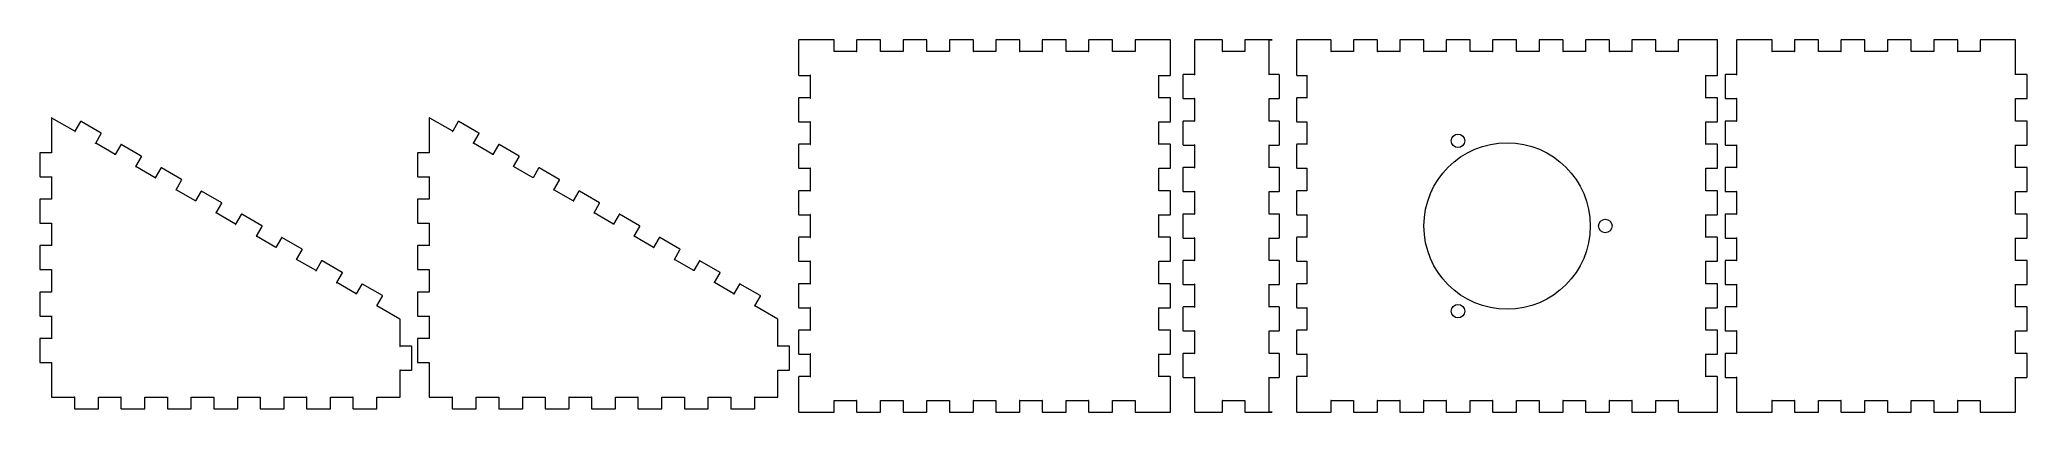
# Model space of a CAD drawing. Extents: x 10 to 524, y 21 to 117.
import ezdxf

# ---------------------------------------------------------------- set-up
doc = ezdxf.new("R2010")
doc.units = 0
doc.layers.get('0').update_dxf_attribs({"lineweight": 5, "true_color": 0xffffff})

msp = doc.modelspace()

# ---------------------------------------------------------------- linework, layer by layer
for points in [[(209.649, 20.8497), (215.651, 20.8497), (215.667, 20.8497), (215.721, 20.88), (215.75, 20.9338), (215.75, 20.9503), (215.75, 23.8497), (215.75, 23.8607), (215.735, 23.8924), (215.713, 23.8883), (215.707, 23.8649), (215.739, 23.8497), (215.75, 23.8497), (221.55, 23.8497), (221.56, 23.8497), (221.591, 23.8649), (221.587, 23.8883), (221.564, 23.8924), (221.55, 23.8607), (221.55, 23.8497), (221.55, 20.9503), (221.55, 20.9338), (221.579, 20.88), (221.633, 20.8497), (221.651, 20.8497), (227.651, 20.8497), (227.667, 20.8497), (227.721, 20.88), (227.75, 20.9338), (227.75, 20.9503), (227.75, 23.8497), (227.75, 23.8607), (227.735, 23.8924), (227.712, 23.8883), (227.707, 23.8649), (227.739, 23.8497), (227.75, 23.8497), (233.55, 23.8497), (233.56, 23.8497), (233.591, 23.8649), (233.587, 23.8883), (233.564, 23.8924), (233.55, 23.8607), (233.55, 23.8497), (233.55, 20.9503), (233.55, 20.9338), (233.579, 20.88), (233.633, 20.8497), (233.65, 20.8497), (239.65, 20.8497), (239.667, 20.8497), (239.721, 20.88), (239.75, 20.9338), (239.75, 20.9503), (239.75, 23.8497), (239.75, 23.8607), (239.735, 23.8924), (239.713, 23.8883), (239.707, 23.8649), (239.739, 23.8497), (239.75, 23.8497), (245.55, 23.8497), (245.559, 23.8497), (245.591, 23.8649), (245.587, 23.8883), (245.564, 23.8924), (245.55, 23.8607), (245.55, 23.8497), (245.55, 20.9503), (245.55, 20.9338), (245.579, 20.88), (245.632, 20.8497), (245.65, 20.8497), (251.651, 20.8497), (251.667, 20.8497), (251.721, 20.88), (251.75, 20.9338), (251.75, 20.9503), (251.75, 23.8497), (251.75, 23.8607), (251.734, 23.8924), (251.713, 23.8883), (251.707, 23.8649), (251.739, 23.8497), (251.75, 23.8497), (257.55, 23.8497), (257.56, 23.8497), (257.591, 23.8649), (257.587, 23.8883), (257.564, 23.8924), (257.55, 23.8607), (257.55, 23.8497), (257.55, 20.9503), (257.55, 20.9338), (257.579, 20.88), (257.633, 20.8497), (257.651, 20.8497), (263.65, 20.8497), (263.667, 20.8497), (263.721, 20.88), (263.75, 20.9338), (263.75, 20.9503), (263.75, 23.8497), (263.75, 23.8607), (263.735, 23.8924), (263.712, 23.8883), (263.707, 23.8649), (263.738, 23.8497), (263.75, 23.8497), (269.55, 23.8497), (269.559, 23.8497), (269.591, 23.8649), (269.587, 23.8883), (269.563, 23.8924), (269.55, 23.8607), (269.55, 23.8497), (269.55, 20.9503), (269.55, 20.9338), (269.579, 20.88), (269.633, 20.8497), (269.65, 20.8497), (275.65, 20.8497), (275.667, 20.8497), (275.721, 20.88), (275.749, 20.9338), (275.749, 20.9503), (275.749, 23.8497), (275.749, 23.8607), (275.734, 23.8924), (275.712, 23.8883), (275.707, 23.8649), (275.739, 23.8497), (275.749, 23.8497), (281.55, 23.8497), (281.559, 23.8497), (281.591, 23.8649), (281.587, 23.8883), (281.564, 23.8924), (281.55, 23.8607), (281.55, 23.8497), (281.55, 20.9503), (281.55, 20.9338), (281.579, 20.88), (281.632, 20.8497), (281.65, 20.8497), (287.65, 20.8497), (287.667, 20.8497), (287.721, 20.88), (287.75, 20.9338), (287.75, 20.9503), (287.75, 23.8497), (287.75, 23.8607), (287.734, 23.8924), (287.712, 23.8883), (287.707, 23.8649), (287.739, 23.8497), (287.75, 23.8497), (293.55, 23.8497), (293.559, 23.8497), (293.591, 23.8649), (293.587, 23.8883), (293.563, 23.8924), (293.55, 23.8607), (293.55, 23.8497), (293.55, 20.9503), (293.55, 20.9338), (293.578, 20.88), (293.632, 20.8497), (293.65, 20.8497), (299.65, 20.8497), (302.65, 20.8497), (302.667, 20.8497), (302.72, 20.88), (302.75, 20.9338), (302.75, 20.9503), (302.75, 23.9503), (302.75, 29.9503), (302.75, 29.9682), (302.72, 30.0206), (302.667, 30.0495), (302.65, 30.0495), (299.75, 30.0495), (299.738, 30.0495), (299.707, 30.0357), (299.712, 30.0123), (299.734, 30.0082), (299.75, 30.0398), (299.75, 30.0495), (299.75, 35.8496), (299.75, 35.8606), (299.734, 35.8923), (299.712, 35.8881), (299.707, 35.8648), (299.738, 35.8496), (299.75, 35.8496), (302.65, 35.8496), (302.667, 35.8496), (302.72, 35.88), (302.75, 35.9336), (302.75, 35.9502), (302.75, 41.9502), (302.75, 41.9682), (302.72, 42.0204), (302.667, 42.0493), (302.65, 42.0493), (299.75, 42.0493), (299.738, 42.0493), (299.707, 42.0356), (299.712, 42.0123), (299.734, 42.0081), (299.75, 42.0398), (299.75, 42.0493), (299.75, 47.8497), (299.75, 47.8607), (299.734, 47.8924), (299.712, 47.8882), (299.707, 47.8649), (299.738, 47.8497), (299.75, 47.8497), (302.65, 47.8497), (302.667, 47.8497), (302.72, 47.8801), (302.75, 47.9337), (302.75, 47.9503), (302.75, 53.9503), (302.75, 53.9679), (302.72, 54.0219), (302.667, 54.0508), (302.65, 54.0508), (299.75, 54.0508), (299.738, 54.0508), (299.707, 54.0371), (299.712, 54.0135), (299.734, 54.0096), (299.75, 54.0413), (299.75, 54.0508), (299.75, 59.8495), (299.75, 59.8607), (299.734, 59.8921), (299.712, 59.8883), (299.707, 59.8646), (299.738, 59.8495), (299.75, 59.8495), (302.65, 59.8495), (302.667, 59.8495), (302.72, 59.8798), (302.75, 59.9338), (302.75, 59.9504), (302.75, 65.95), (302.75, 65.968), (302.72, 66.0206), (302.667, 66.0495), (302.65, 66.0495), (299.75, 66.0495), (299.738, 66.0495), (299.707, 66.0358), (299.712, 66.0121), (299.734, 66.0079), (299.75, 66.0396), (299.75, 66.0495), (299.75, 71.8495), (299.75, 71.8605), (299.734, 71.8922), (299.712, 71.888), (299.707, 71.8647), (299.738, 71.8495), (299.75, 71.8495), (302.65, 71.8495), (302.667, 71.8495), (302.72, 71.8799), (302.75, 71.9335), (302.75, 71.9501), (302.75, 77.9501), (302.75, 77.9681), (302.72, 78.0203), (302.667, 78.0493), (302.65, 78.0493), (299.75, 78.0493), (299.738, 78.0493), (299.707, 78.0355), (299.712, 78.0122), (299.734, 78.008), (299.75, 78.0397), (299.75, 78.0493), (299.75, 83.8496), (299.75, 83.8606), (299.734, 83.8923), (299.712, 83.8881), (299.707, 83.8648), (299.738, 83.8496), (299.75, 83.8496), (302.65, 83.8496), (302.667, 83.8496), (302.72, 83.88), (302.75, 83.9336), (302.75, 83.9502), (302.75, 89.9502), (302.75, 89.9679), (302.72, 90.0218), (302.667, 90.0508), (302.65, 90.0508), (299.75, 90.0508), (299.738, 90.0508), (299.707, 90.037), (299.712, 90.0134), (299.734, 90.0095), (299.75, 90.0409), (299.75, 90.0508), (299.75, 95.8494), (299.75, 95.8603), (299.734, 95.8921), (299.712, 95.8882), (299.707, 95.8645), (299.738, 95.8494), (299.75, 95.8494), (302.65, 95.8494), (302.667, 95.8494), (302.72, 95.8797), (302.75, 95.9337), (302.75, 95.9499), (302.75, 101.95), (302.75, 101.968), (302.72, 102.022), (302.667, 102.051), (302.65, 102.051), (299.75, 102.051), (299.738, 102.051), (299.707, 102.037), (299.712, 102.013), (299.734, 102.009), (299.75, 102.041), (299.75, 102.051), (299.75, 107.851), (299.75, 107.862), (299.734, 107.894), (299.712, 107.888), (299.707, 107.866), (299.738, 107.851), (299.75, 107.851), (302.65, 107.851), (302.667, 107.851), (302.72, 107.88), (302.75, 107.933), (302.75, 107.95), (302.75, 113.95), (302.75, 116.95), (302.75, 116.968), (302.72, 117.022), (302.667, 117.051), (302.65, 117.051), (299.65, 117.051), (293.65, 117.051), (293.632, 117.051), (293.578, 117.022), (293.55, 116.968), (293.55, 116.95), (293.55, 114.049), (293.55, 114.04), (293.563, 114.008), (293.587, 114.012), (293.591, 114.035), (293.559, 114.049), (293.55, 114.049), (287.75, 114.049), (287.739, 114.049), (287.707, 114.035), (287.712, 114.012), (287.734, 114.008), (287.75, 114.04), (287.75, 114.049), (287.75, 116.95), (287.75, 116.968), (287.721, 117.022), (287.667, 117.051), (287.65, 117.051), (281.65, 117.051), (281.632, 117.051), (281.579, 117.022), (281.55, 116.968), (281.55, 116.95), (281.55, 114.049), (281.55, 114.04), (281.564, 114.008), (281.587, 114.012), (281.591, 114.035), (281.559, 114.049), (281.55, 114.049), (275.749, 114.049), (275.739, 114.049), (275.707, 114.035), (275.712, 114.012), (275.734, 114.008), (275.749, 114.04), (275.749, 114.049), (275.749, 116.95), (275.749, 116.968), (275.721, 117.022), (275.667, 117.051), (275.65, 117.051), (269.65, 117.051), (269.633, 117.051), (269.579, 117.022), (269.55, 116.968), (269.55, 116.95), (269.55, 114.049), (269.55, 114.04), (269.563, 114.008), (269.587, 114.012), (269.591, 114.035), (269.559, 114.049), (269.55, 114.049), (263.75, 114.049), (263.738, 114.049), (263.707, 114.035), (263.712, 114.012), (263.735, 114.008), (263.75, 114.04), (263.75, 114.049), (263.75, 116.95), (263.75, 116.968), (263.721, 117.022), (263.667, 117.051), (263.65, 117.051), (257.651, 117.051), (257.633, 117.051), (257.579, 117.022), (257.55, 116.968), (257.55, 116.95), (257.55, 114.049), (257.55, 114.04), (257.564, 114.008), (257.587, 114.012), (257.591, 114.035), (257.56, 114.049), (257.55, 114.049), (251.75, 114.049), (251.739, 114.049), (251.707, 114.035), (251.713, 114.012), (251.734, 114.008), (251.75, 114.04), (251.75, 114.049), (251.75, 116.95), (251.75, 116.968), (251.721, 117.022), (251.667, 117.051), (251.651, 117.051), (245.65, 117.051), (245.632, 117.051), (245.579, 117.022), (245.55, 116.968), (245.55, 116.95), (245.55, 114.049), (245.55, 114.04), (245.564, 114.008), (245.587, 114.012), (245.591, 114.035), (245.559, 114.049), (245.55, 114.049), (239.75, 114.049), (239.739, 114.049), (239.707, 114.035), (239.713, 114.012), (239.735, 114.008), (239.75, 114.04), (239.75, 114.049), (239.75, 116.95), (239.75, 116.968), (239.721, 117.022), (239.667, 117.051), (239.65, 117.051), (233.65, 117.051), (233.633, 117.051), (233.579, 117.022), (233.55, 116.968), (233.55, 116.95), (233.55, 114.049), (233.55, 114.04), (233.564, 114.008), (233.587, 114.012), (233.591, 114.035), (233.56, 114.049), (233.55, 114.049), (227.75, 114.049), (227.739, 114.049), (227.707, 114.035), (227.712, 114.012), (227.735, 114.008), (227.75, 114.04), (227.75, 114.049), (227.75, 116.95), (227.75, 116.968), (227.721, 117.022), (227.667, 117.051), (227.651, 117.051), (221.651, 117.051), (221.633, 117.051), (221.579, 117.022), (221.55, 116.968), (221.55, 116.95), (221.55, 114.049), (221.55, 114.04), (221.564, 114.008), (221.587, 114.012), (221.591, 114.035), (221.56, 114.049), (221.55, 114.049), (215.75, 114.049), (215.739, 114.049), (215.707, 114.035), (215.713, 114.012), (215.735, 114.008), (215.75, 114.04), (215.75, 114.049), (215.75, 116.95), (215.75, 116.968), (215.721, 117.022), (215.667, 117.051), (215.651, 117.051), (209.649, 117.051), (206.651, 117.051), (206.633, 117.051), (206.579, 117.022), (206.55, 116.968), (206.55, 116.95), (206.55, 113.95), (206.55, 107.95), (206.55, 107.933), (206.579, 107.88), (206.633, 107.851), (206.651, 107.851), (209.55, 107.851), (209.56, 107.851), (209.591, 107.866), (209.587, 107.888), (209.564, 107.894), (209.55, 107.862), (209.55, 107.851), (209.55, 102.051), (209.55, 102.041), (209.564, 102.009), (209.587, 102.013), (209.591, 102.037), (209.56, 102.051), (209.55, 102.051), (206.651, 102.051), (206.633, 102.051), (206.579, 102.022), (206.55, 101.968), (206.55, 101.95), (206.55, 95.9499), (206.55, 95.9337), (206.579, 95.8797), (206.633, 95.8494), (206.651, 95.8494), (209.55, 95.8494), (209.56, 95.8494), (209.591, 95.8645), (209.587, 95.8882), (209.564, 95.8921), (209.55, 95.8603), (209.55, 95.8494), (209.55, 90.0508), (209.55, 90.0409), (209.564, 90.0095), (209.587, 90.0134), (209.591, 90.037), (209.56, 90.0508), (209.55, 90.0508), (206.651, 90.0508), (206.633, 90.0508), (206.579, 90.0218), (206.55, 89.9679), (206.55, 89.9502), (206.55, 83.9502), (206.55, 83.9336), (206.579, 83.88), (206.633, 83.8496), (206.651, 83.8496), (209.55, 83.8496), (209.56, 83.8496), (209.591, 83.8648), (209.587, 83.8881), (209.564, 83.8923), (209.55, 83.8606), (209.55, 83.8496), (209.55, 78.0493), (209.55, 78.0397), (209.564, 78.008), (209.587, 78.0122), (209.591, 78.0355), (209.56, 78.0493), (209.55, 78.0493), (206.651, 78.0493), (206.633, 78.0493), (206.579, 78.0203), (206.55, 77.9681), (206.55, 77.9501), (206.55, 71.9501), (206.55, 71.9335), (206.579, 71.8799), (206.633, 71.8495), (206.651, 71.8495), (209.55, 71.8495), (209.56, 71.8495), (209.591, 71.8647), (209.587, 71.888), (209.564, 71.8922), (209.55, 71.8605), (209.55, 71.8495), (209.55, 66.0495), (209.55, 66.0396), (209.564, 66.0079), (209.587, 66.0121), (209.591, 66.0358), (209.56, 66.0495), (209.55, 66.0495), (206.651, 66.0495), (206.633, 66.0495), (206.579, 66.0206), (206.55, 65.968), (206.55, 65.95), (206.55, 59.9504), (206.55, 59.9338), (206.579, 59.8798), (206.633, 59.8495), (206.651, 59.8495), (209.55, 59.8495), (209.56, 59.8495), (209.591, 59.8646), (209.587, 59.8883), (209.564, 59.8921), (209.55, 59.8607), (209.55, 59.8495), (209.55, 54.0508), (209.55, 54.0413), (209.564, 54.0096), (209.587, 54.0135), (209.591, 54.0371), (209.56, 54.0508), (209.55, 54.0508), (206.651, 54.0508), (206.633, 54.0508), (206.579, 54.0219), (206.55, 53.9679), (206.55, 53.9503), (206.55, 47.9503), (206.55, 47.9337), (206.579, 47.8801), (206.633, 47.8497), (206.651, 47.8497), (209.55, 47.8497), (209.56, 47.8497), (209.591, 47.8649), (209.587, 47.8882), (209.564, 47.8924), (209.55, 47.8607), (209.55, 47.8497), (209.55, 42.0493), (209.55, 42.0398), (209.564, 42.0081), (209.587, 42.0123), (209.591, 42.0356), (209.56, 42.0493), (209.55, 42.0493), (206.651, 42.0493), (206.633, 42.0493), (206.579, 42.0204), (206.55, 41.9682), (206.55, 41.9502), (206.55, 35.9502), (206.55, 35.9336), (206.579, 35.88), (206.633, 35.8496), (206.651, 35.8496), (209.55, 35.8496), (209.56, 35.8496), (209.591, 35.8648), (209.587, 35.8881), (209.564, 35.8923), (209.55, 35.8606), (209.55, 35.8496), (209.55, 30.0495), (209.55, 30.0398), (209.564, 30.0082), (209.587, 30.0123), (209.591, 30.0357), (209.56, 30.0495), (209.55, 30.0495), (206.651, 30.0495), (206.633, 30.0495), (206.579, 30.0206), (206.55, 29.9682), (206.55, 29.9503), (206.55, 23.9503), (206.55, 20.9503), (206.55, 20.9338), (206.579, 20.88), (206.633, 20.8497), (206.651, 20.8497), (209.649, 20.8497)], [(309.05, 20.8497), (316.05, 20.8497), (316.067, 20.8497), (316.121, 20.88), (316.15, 20.9338), (316.15, 20.9503), (316.15, 23.8497), (316.15, 23.8607), (316.134, 23.8924), (316.112, 23.8883), (316.107, 23.8649), (316.139, 23.8497), (316.15, 23.8497), (321.95, 23.8497), (321.959, 23.8497), (321.991, 23.8649), (321.987, 23.8883), (321.963, 23.8924), (321.95, 23.8607), (321.95, 23.8497), (321.95, 20.9503), (321.95, 20.9338), (321.979, 20.88), (322.032, 20.8497), (322.05, 20.8497), (329.049, 20.8497), (328.184, 20.8497), (328.2, 20.8497), (328.254, 20.88), (328.284, 20.9338), (328.284, 20.9503), (328.284, 23.9503), (328.284, 29.8497), (328.284, 29.8607), (328.269, 29.8924), (328.246, 29.8883), (328.242, 29.8649), (328.273, 29.8497), (328.284, 29.8497), (330.781, 29.8497), (330.798, 29.8497), (330.852, 29.88), (330.882, 29.9338), (330.882, 29.9503), (330.882, 35.9502), (330.882, 35.9682), (330.852, 36.0204), (330.798, 36.0497), (330.781, 36.0497), (328.284, 36.0497), (328.273, 36.0497), (328.242, 36.0355), (328.246, 36.0123), (328.269, 36.008), (328.284, 36.0398), (328.284, 36.0497), (328.284, 41.8497), (328.284, 41.8606), (328.269, 41.8924), (328.246, 41.8881), (328.242, 41.8648), (328.273, 41.8497), (328.284, 41.8497), (330.781, 41.8497), (330.798, 41.8497), (330.852, 41.88), (330.882, 41.9336), (330.882, 41.9502), (330.882, 47.9503), (330.882, 47.9683), (330.852, 48.0205), (330.798, 48.0494), (330.781, 48.0494), (328.284, 48.0494), (328.273, 48.0494), (328.242, 48.0356), (328.246, 48.0124), (328.269, 48.0081), (328.284, 48.0399), (328.284, 48.0494), (328.284, 53.8498), (328.284, 53.8607), (328.269, 53.8925), (328.246, 53.8882), (328.242, 53.8649), (328.273, 53.8498), (328.284, 53.8498), (330.781, 53.8498), (330.798, 53.8498), (330.852, 53.8797), (330.882, 53.9337), (330.882, 53.9503), (330.882, 59.9504), (330.882, 59.968), (330.852, 60.0206), (330.798, 60.0495), (330.781, 60.0495), (328.284, 60.0495), (328.273, 60.0495), (328.242, 60.0357), (328.246, 60.0121), (328.269, 60.0082), (328.284, 60.0396), (328.284, 60.0495), (328.284, 65.8495), (328.284, 65.8604), (328.269, 65.8922), (328.246, 65.8883), (328.242, 65.8647), (328.273, 65.8495), (328.284, 65.8495), (330.781, 65.8495), (330.798, 65.8495), (330.852, 65.8798), (330.882, 65.9335), (330.882, 65.95), (330.882, 71.9501), (330.882, 71.9681), (330.852, 72.0203), (330.798, 72.0492), (330.781, 72.0492), (328.284, 72.0492), (328.273, 72.0492), (328.242, 72.0355), (328.246, 72.0122), (328.269, 72.0079), (328.284, 72.0397), (328.284, 72.0492), (328.284, 77.8496), (328.284, 77.8605), (328.269, 77.8923), (328.246, 77.888), (328.242, 77.8648), (328.273, 77.8496), (328.284, 77.8496), (330.781, 77.8496), (330.798, 77.8496), (330.852, 77.8799), (330.882, 77.9336), (330.882, 77.9501), (330.882, 83.9502), (330.882, 83.9682), (330.852, 84.0218), (330.798, 84.0507), (330.781, 84.0507), (328.284, 84.0507), (328.273, 84.0507), (328.242, 84.037), (328.246, 84.0133), (328.269, 84.0094), (328.284, 84.0412), (328.284, 84.0507), (328.284, 89.8493), (328.284, 89.8606), (328.269, 89.8924), (328.246, 89.8881), (328.242, 89.8645), (328.273, 89.8493), (328.284, 89.8493), (330.781, 89.8493), (330.798, 89.8493), (330.852, 89.8797), (330.882, 89.9336), (330.882, 89.9502), (330.882, 95.9499), (330.882, 95.9679), (330.852, 96.0219), (330.798, 96.0508), (330.781, 96.0508), (328.284, 96.0508), (328.273, 96.0508), (328.242, 96.0367), (328.246, 96.0134), (328.269, 96.0092), (328.284, 96.0409), (328.284, 96.0508), (328.284, 101.851), (328.284, 101.862), (328.269, 101.894), (328.246, 101.888), (328.242, 101.866), (328.273, 101.851), (328.284, 101.851), (330.781, 101.851), (330.798, 101.851), (330.852, 101.88), (330.882, 101.933), (330.882, 101.95), (330.882, 107.95), (330.882, 107.968), (330.852, 108.02), (330.798, 108.049), (330.781, 108.049), (328.284, 108.049), (328.273, 108.049), (328.242, 108.035), (328.246, 108.012), (328.269, 108.008), (328.284, 108.04), (328.284, 108.049), (328.284, 113.95), (328.284, 116.95), (328.284, 116.968), (328.254, 117.022), (328.2, 117.051), (328.184, 117.051), (329.049, 117.051), (322.05, 117.051), (322.032, 117.051), (321.979, 117.022), (321.95, 116.968), (321.95, 116.95), (321.95, 114.049), (321.95, 114.04), (321.963, 114.008), (321.987, 114.012), (321.991, 114.035), (321.959, 114.049), (321.95, 114.049), (316.15, 114.049), (316.139, 114.049), (316.107, 114.035), (316.112, 114.012), (316.134, 114.008), (316.15, 114.04), (316.15, 114.049), (316.15, 116.95), (316.15, 116.968), (316.121, 117.022), (316.067, 117.051), (316.05, 117.051), (309.05, 117.051), (309.032, 117.051), (308.98, 117.022), (308.951, 116.968), (308.951, 116.95), (308.951, 113.95), (308.951, 108.049), (308.951, 108.04), (308.965, 108.008), (308.988, 108.012), (308.992, 108.035), (308.96, 108.049), (308.951, 108.049), (306.05, 108.049), (306.032, 108.049), (305.98, 108.02), (305.951, 107.968), (305.951, 107.95), (305.951, 101.95), (305.951, 101.933), (305.98, 101.88), (306.032, 101.851), (306.05, 101.851), (308.951, 101.851), (308.96, 101.851), (308.992, 101.866), (308.988, 101.888), (308.965, 101.894), (308.951, 101.862), (308.951, 101.851), (308.951, 96.0508), (308.951, 96.0409), (308.965, 96.0092), (308.988, 96.0134), (308.992, 96.0367), (308.96, 96.0508), (308.951, 96.0508), (306.05, 96.0508), (306.032, 96.0508), (305.98, 96.0219), (305.951, 95.9679), (305.951, 95.9499), (305.951, 89.9502), (305.951, 89.9336), (305.98, 89.8797), (306.032, 89.8493), (306.05, 89.8493), (308.951, 89.8493), (308.96, 89.8493), (308.992, 89.8645), (308.988, 89.8881), (308.965, 89.8924), (308.951, 89.8606), (308.951, 89.8493), (308.951, 84.0507), (308.951, 84.0412), (308.965, 84.0094), (308.988, 84.0133), (308.992, 84.037), (308.96, 84.0507), (308.951, 84.0507), (306.05, 84.0507), (306.032, 84.0507), (305.98, 84.0218), (305.951, 83.9682), (305.951, 83.9502), (305.951, 77.9501), (305.951, 77.9336), (305.98, 77.8799), (306.032, 77.8496), (306.05, 77.8496), (308.951, 77.8496), (308.96, 77.8496), (308.992, 77.8648), (308.988, 77.888), (308.965, 77.8923), (308.951, 77.8605), (308.951, 77.8496), (308.951, 72.0492), (308.951, 72.0397), (308.965, 72.0079), (308.988, 72.0122), (308.992, 72.0355), (308.96, 72.0492), (308.951, 72.0492), (306.05, 72.0492), (306.032, 72.0492), (305.98, 72.0203), (305.951, 71.9681), (305.951, 71.9501), (305.951, 65.95), (305.951, 65.9335), (305.98, 65.8798), (306.032, 65.8495), (306.05, 65.8495), (308.951, 65.8495), (308.96, 65.8495), (308.992, 65.8647), (308.988, 65.8883), (308.965, 65.8922), (308.951, 65.8604), (308.951, 65.8495), (308.951, 60.0495), (308.951, 60.0396), (308.965, 60.0082), (308.988, 60.0121), (308.992, 60.0357), (308.96, 60.0495), (308.951, 60.0495), (306.05, 60.0495), (306.032, 60.0495), (305.98, 60.0206), (305.951, 59.968), (305.951, 59.9504), (305.951, 53.9503), (305.951, 53.9337), (305.98, 53.8797), (306.032, 53.8498), (306.05, 53.8498), (308.951, 53.8498), (308.96, 53.8498), (308.992, 53.8649), (308.988, 53.8882), (308.965, 53.8925), (308.951, 53.8607), (308.951, 53.8498), (308.951, 48.0494), (308.951, 48.0399), (308.965, 48.0081), (308.988, 48.0124), (308.992, 48.0356), (308.96, 48.0494), (308.951, 48.0494), (306.05, 48.0494), (306.032, 48.0494), (305.98, 48.0205), (305.951, 47.9683), (305.951, 47.9503), (305.951, 41.9502), (305.951, 41.9336), (305.98, 41.88), (306.032, 41.8497), (306.05, 41.8497), (308.951, 41.8497), (308.96, 41.8497), (308.992, 41.8648), (308.988, 41.8881), (308.965, 41.8924), (308.951, 41.8606), (308.951, 41.8497), (308.951, 36.0497), (308.951, 36.0398), (308.965, 36.008), (308.988, 36.0123), (308.992, 36.0355), (308.96, 36.0497), (308.951, 36.0497), (306.05, 36.0497), (306.032, 36.0497), (305.98, 36.0204), (305.951, 35.9682), (305.951, 35.9502), (305.951, 29.9503), (305.951, 29.9338), (305.98, 29.88), (306.032, 29.8497), (306.05, 29.8497), (308.951, 29.8497), (308.96, 29.8497), (308.992, 29.8649), (308.988, 29.8883), (308.965, 29.8924), (308.951, 29.8607), (308.951, 29.8497), (308.951, 23.9503), (308.951, 20.9503), (308.951, 20.9338), (308.98, 20.88), (309.032, 20.8497), (309.05, 20.8497)], [(337.183, 20.8497), (344.143, 20.8497), (344.159, 20.8497), (344.213, 20.88), (344.244, 20.9338), (344.244, 20.9503), (344.244, 23.8497), (344.244, 23.8607), (344.229, 23.8924), (344.205, 23.8883), (344.201, 23.8649), (344.232, 23.8497), (344.244, 23.8497), (350.044, 23.8497), (350.053, 23.8497), (350.085, 23.8649), (350.081, 23.8883), (350.058, 23.8924), (350.044, 23.8607), (350.044, 23.8497), (350.044, 20.9503), (350.044, 20.9338), (350.073, 20.88), (350.125, 20.8497), (350.143, 20.8497), (356.143, 20.8497), (356.161, 20.8497), (356.214, 20.88), (356.242, 20.9338), (356.242, 20.9503), (356.242, 23.8497), (356.242, 23.8607), (356.228, 23.8924), (356.207, 23.8883), (356.2, 23.8649), (356.231, 23.8497), (356.242, 23.8497), (362.045, 23.8497), (362.052, 23.8497), (362.084, 23.8649), (362.081, 23.8883), (362.056, 23.8924), (362.045, 23.8607), (362.045, 23.8497), (362.045, 20.9503), (362.045, 20.9338), (362.073, 20.88), (362.126, 20.8497), (362.144, 20.8497), (368.145, 20.8497), (368.162, 20.8497), (368.215, 20.88), (368.244, 20.9338), (368.244, 20.9503), (368.244, 23.8497), (368.244, 23.8607), (368.229, 23.8924), (368.205, 23.8883), (368.201, 23.8649), (368.233, 23.8497), (368.244, 23.8497), (374.043, 23.8497), (374.054, 23.8497), (374.086, 23.8649), (374.082, 23.8883), (374.057, 23.8924), (374.043, 23.8607), (374.043, 23.8497), (374.043, 20.9503), (374.043, 20.9338), (374.071, 20.88), (374.124, 20.8497), (374.142, 20.8497), (380.143, 20.8497), (380.16, 20.8497), (380.213, 20.88), (380.245, 20.9338), (380.245, 20.9503), (380.245, 23.8497), (380.245, 23.8607), (380.227, 23.8924), (380.206, 23.8883), (380.199, 23.8649), (380.231, 23.8497), (380.245, 23.8497), (386.045, 23.8497), (386.052, 23.8497), (386.084, 23.8649), (386.08, 23.8883), (386.059, 23.8924), (386.045, 23.8607), (386.045, 23.8497), (386.045, 20.9503), (386.045, 20.9338), (386.073, 20.88), (386.126, 20.8497), (386.143, 20.8497), (392.144, 20.8497), (392.162, 20.8497), (392.215, 20.88), (392.243, 20.9338), (392.243, 20.9503), (392.243, 23.8497), (392.243, 23.8607), (392.229, 23.8924), (392.208, 23.8883), (392.201, 23.8649), (392.232, 23.8497), (392.243, 23.8497), (398.043, 23.8497), (398.053, 23.8497), (398.085, 23.8649), (398.082, 23.8883), (398.057, 23.8924), (398.043, 23.8607), (398.043, 23.8497), (398.043, 20.9503), (398.043, 20.9338), (398.071, 20.88), (398.127, 20.8497), (398.145, 20.8497), (404.146, 20.8497), (404.16, 20.8497), (404.213, 20.88), (404.245, 20.9338), (404.245, 20.9503), (404.245, 23.8497), (404.245, 23.8607), (404.227, 23.8924), (404.206, 23.8883), (404.202, 23.8649), (404.234, 23.8497), (404.245, 23.8497), (410.044, 23.8497), (410.055, 23.8497), (410.087, 23.8649), (410.079, 23.8883), (410.058, 23.8924), (410.044, 23.8607), (410.044, 23.8497), (410.044, 20.9503), (410.044, 20.9338), (410.072, 20.88), (410.125, 20.8497), (410.143, 20.8497), (416.144, 20.8497), (416.161, 20.8497), (416.214, 20.88), (416.243, 20.9338), (416.243, 20.9503), (416.243, 23.8497), (416.243, 23.8607), (416.228, 23.8924), (416.207, 23.8883), (416.2, 23.8649), (416.232, 23.8497), (416.243, 23.8497), (422.042, 23.8497), (422.053, 23.8497), (422.084, 23.8649), (422.081, 23.8883), (422.056, 23.8924), (422.042, 23.8607), (422.042, 23.8497), (422.042, 20.9503), (422.042, 20.9338), (422.074, 20.88), (422.127, 20.8497), (422.144, 20.8497), (428.145, 20.8497), (428.159, 20.8497), (428.216, 20.88), (428.244, 20.9338), (428.244, 20.9503), (428.244, 23.8497), (428.244, 23.8607), (428.23, 23.8924), (428.205, 23.8883), (428.202, 23.8649), (428.233, 23.8497), (428.244, 23.8497), (434.044, 23.8497), (434.054, 23.8497), (434.086, 23.8649), (434.079, 23.8883), (434.058, 23.8924), (434.044, 23.8607), (434.044, 23.8497), (434.044, 20.9503), (434.044, 20.9338), (434.072, 20.88), (434.125, 20.8497), (434.142, 20.8497), (441.106, 20.8497), (444.105, 20.8497), (444.123, 20.8497), (444.175, 20.88), (444.204, 20.9338), (444.204, 20.9503), (444.204, 23.9503), (444.204, 29.9503), (444.204, 29.9682), (444.175, 30.0206), (444.123, 30.0495), (444.105, 30.0495), (441.205, 30.0495), (441.194, 30.0495), (441.163, 30.0357), (441.166, 30.0123), (441.191, 30.0082), (441.205, 30.0398), (441.205, 30.0495), (441.205, 35.8496), (441.205, 35.8606), (441.191, 35.8923), (441.166, 35.8881), (441.163, 35.8648), (441.194, 35.8496), (441.205, 35.8496), (444.105, 35.8496), (444.123, 35.8496), (444.175, 35.88), (444.204, 35.9336), (444.204, 35.9502), (444.204, 41.9502), (444.204, 41.9682), (444.175, 42.0204), (444.123, 42.0493), (444.105, 42.0493), (441.205, 42.0493), (441.194, 42.0493), (441.163, 42.0356), (441.166, 42.0123), (441.191, 42.0081), (441.205, 42.0398), (441.205, 42.0493), (441.205, 47.8497), (441.205, 47.8607), (441.191, 47.8924), (441.166, 47.8882), (441.163, 47.8649), (441.194, 47.8497), (441.205, 47.8497), (444.105, 47.8497), (444.123, 47.8497), (444.175, 47.8801), (444.204, 47.9337), (444.204, 47.9503), (444.204, 53.9503), (444.204, 53.9679), (444.175, 54.0219), (444.123, 54.0508), (444.105, 54.0508), (441.205, 54.0508), (441.194, 54.0508), (441.163, 54.0371), (441.166, 54.0135), (441.191, 54.0096), (441.205, 54.0413), (441.205, 54.0508), (441.205, 59.8495), (441.205, 59.8607), (441.191, 59.8921), (441.166, 59.8883), (441.163, 59.8646), (441.194, 59.8495), (441.205, 59.8495), (444.105, 59.8495), (444.123, 59.8495), (444.175, 59.8798), (444.204, 59.9338), (444.204, 59.9504), (444.204, 65.95), (444.204, 65.968), (444.175, 66.0206), (444.123, 66.0495), (444.105, 66.0495), (441.205, 66.0495), (441.194, 66.0495), (441.163, 66.0358), (441.166, 66.0121), (441.191, 66.0079), (441.205, 66.0396), (441.205, 66.0495), (441.205, 71.8495), (441.205, 71.8605), (441.191, 71.8922), (441.166, 71.888), (441.163, 71.8647), (441.194, 71.8495), (441.205, 71.8495), (444.105, 71.8495), (444.123, 71.8495), (444.175, 71.8799), (444.204, 71.9335), (444.204, 71.9501), (444.204, 77.9501), (444.204, 77.9681), (444.175, 78.0203), (444.123, 78.0493), (444.105, 78.0493), (441.205, 78.0493), (441.194, 78.0493), (441.163, 78.0355), (441.166, 78.0122), (441.191, 78.008), (441.205, 78.0397), (441.205, 78.0493), (441.205, 83.8496), (441.205, 83.8606), (441.191, 83.8923), (441.166, 83.8881), (441.163, 83.8648), (441.194, 83.8496), (441.205, 83.8496), (444.105, 83.8496), (444.123, 83.8496), (444.175, 83.88), (444.204, 83.9336), (444.204, 83.9502), (444.204, 89.9502), (444.204, 89.9679), (444.175, 90.0218), (444.123, 90.0508), (444.105, 90.0508), (441.205, 90.0508), (441.194, 90.0508), (441.163, 90.037), (441.166, 90.0134), (441.191, 90.0095), (441.205, 90.0409), (441.205, 90.0508), (441.205, 95.8494), (441.205, 95.8603), (441.191, 95.8921), (441.166, 95.8882), (441.163, 95.8645), (441.194, 95.8494), (441.205, 95.8494), (444.105, 95.8494), (444.123, 95.8494), (444.175, 95.8797), (444.204, 95.9337), (444.204, 95.9499), (444.204, 101.95), (444.204, 101.968), (444.175, 102.022), (444.123, 102.051), (444.105, 102.051), (441.205, 102.051), (441.194, 102.051), (441.163, 102.037), (441.166, 102.013), (441.191, 102.009), (441.205, 102.041), (441.205, 102.051), (441.205, 107.851), (441.205, 107.862), (441.191, 107.894), (441.166, 107.888), (441.163, 107.866), (441.194, 107.851), (441.205, 107.851), (444.105, 107.851), (444.123, 107.851), (444.175, 107.88), (444.204, 107.933), (444.204, 107.95), (444.204, 113.95), (444.204, 116.95), (444.204, 116.968), (444.175, 117.022), (444.123, 117.051), (444.105, 117.051), (441.106, 117.051), (434.142, 117.051), (434.125, 117.051), (434.072, 117.022), (434.044, 116.968), (434.044, 116.95), (434.044, 114.049), (434.044, 114.04), (434.058, 114.008), (434.079, 114.012), (434.086, 114.035), (434.054, 114.049), (434.044, 114.049), (428.244, 114.049), (428.233, 114.049), (428.202, 114.035), (428.205, 114.012), (428.23, 114.008), (428.244, 114.04), (428.244, 114.049), (428.244, 116.95), (428.244, 116.968), (428.216, 117.022), (428.159, 117.051), (428.145, 117.051), (422.144, 117.051), (422.127, 117.051), (422.074, 117.022), (422.042, 116.968), (422.042, 116.95), (422.042, 114.049), (422.042, 114.04), (422.056, 114.008), (422.081, 114.012), (422.084, 114.035), (422.053, 114.049), (422.042, 114.049), (416.243, 114.049), (416.232, 114.049), (416.2, 114.035), (416.207, 114.012), (416.228, 114.008), (416.243, 114.04), (416.243, 114.049), (416.243, 116.95), (416.243, 116.968), (416.214, 117.022), (416.161, 117.051), (416.144, 117.051), (410.143, 117.051), (410.125, 117.051), (410.072, 117.022), (410.044, 116.968), (410.044, 116.95), (410.044, 114.049), (410.044, 114.04), (410.058, 114.008), (410.079, 114.012), (410.087, 114.035), (410.055, 114.049), (410.044, 114.049), (404.245, 114.049), (404.234, 114.049), (404.202, 114.035), (404.206, 114.012), (404.227, 114.008), (404.245, 114.04), (404.245, 114.049), (404.245, 116.95), (404.245, 116.968), (404.213, 117.022), (404.16, 117.051), (404.146, 117.051), (398.145, 117.051), (398.127, 117.051), (398.071, 117.022), (398.043, 116.968), (398.043, 116.95), (398.043, 114.049), (398.043, 114.04), (398.057, 114.008), (398.082, 114.012), (398.085, 114.035), (398.053, 114.049), (398.043, 114.049), (392.243, 114.049), (392.232, 114.049), (392.201, 114.035), (392.208, 114.012), (392.229, 114.008), (392.243, 114.04), (392.243, 114.049), (392.243, 116.95), (392.243, 116.968), (392.215, 117.022), (392.162, 117.051), (392.144, 117.051), (386.143, 117.051), (386.126, 117.051), (386.073, 117.022), (386.045, 116.968), (386.045, 116.95), (386.045, 114.049), (386.045, 114.04), (386.059, 114.008), (386.08, 114.012), (386.084, 114.035), (386.052, 114.049), (386.045, 114.049), (380.245, 114.049), (380.231, 114.049), (380.199, 114.035), (380.206, 114.012), (380.227, 114.008), (380.245, 114.04), (380.245, 114.049), (380.245, 116.95), (380.245, 116.968), (380.213, 117.022), (380.16, 117.051), (380.143, 117.051), (374.142, 117.051), (374.124, 117.051), (374.071, 117.022), (374.043, 116.968), (374.043, 116.95), (374.043, 114.049), (374.043, 114.04), (374.057, 114.008), (374.082, 114.012), (374.086, 114.035), (374.054, 114.049), (374.043, 114.049), (368.244, 114.049), (368.233, 114.049), (368.201, 114.035), (368.205, 114.012), (368.229, 114.008), (368.244, 114.04), (368.244, 114.049), (368.244, 116.95), (368.244, 116.968), (368.215, 117.022), (368.162, 117.051), (368.145, 117.051), (362.144, 117.051), (362.126, 117.051), (362.073, 117.022), (362.045, 116.968), (362.045, 116.95), (362.045, 114.049), (362.045, 114.04), (362.056, 114.008), (362.081, 114.012), (362.084, 114.035), (362.052, 114.049), (362.045, 114.049), (356.242, 114.049), (356.231, 114.049), (356.2, 114.035), (356.207, 114.012), (356.228, 114.008), (356.242, 114.04), (356.242, 114.049), (356.242, 116.95), (356.242, 116.968), (356.214, 117.022), (356.161, 117.051), (356.143, 117.051), (350.143, 117.051), (350.125, 117.051), (350.073, 117.022), (350.044, 116.968), (350.044, 116.95), (350.044, 114.049), (350.044, 114.04), (350.058, 114.008), (350.081, 114.012), (350.085, 114.035), (350.053, 114.049), (350.044, 114.049), (344.244, 114.049), (344.232, 114.049), (344.201, 114.035), (344.205, 114.012), (344.229, 114.008), (344.244, 114.04), (344.244, 114.049), (344.244, 116.95), (344.244, 116.968), (344.213, 117.022), (344.159, 117.051), (344.143, 117.051), (337.183, 117.051), (335.45, 117.051), (335.432, 117.051), (335.379, 117.022), (335.35, 116.968), (335.35, 116.95), (335.35, 113.95), (335.35, 107.95), (335.35, 107.933), (335.379, 107.88), (335.432, 107.851), (335.45, 107.851), (337.949, 107.851), (337.958, 107.851), (337.99, 107.866), (337.986, 107.888), (337.963, 107.894), (337.949, 107.862), (337.949, 107.851), (337.949, 102.051), (337.949, 102.041), (337.963, 102.009), (337.986, 102.013), (337.99, 102.037), (337.958, 102.051), (337.949, 102.051), (335.45, 102.051), (335.432, 102.051), (335.379, 102.022), (335.35, 101.968), (335.35, 101.95), (335.35, 95.9499), (335.35, 95.9337), (335.379, 95.8797), (335.432, 95.8494), (335.45, 95.8494), (337.949, 95.8494), (337.958, 95.8494), (337.99, 95.8645), (337.986, 95.8882), (337.963, 95.8921), (337.949, 95.8603), (337.949, 95.8494), (337.949, 90.0508), (337.949, 90.0409), (337.963, 90.0095), (337.986, 90.0134), (337.99, 90.037), (337.958, 90.0508), (337.949, 90.0508), (335.45, 90.0508), (335.432, 90.0508), (335.379, 90.0218), (335.35, 89.9679), (335.35, 89.9502), (335.35, 83.9502), (335.35, 83.9336), (335.379, 83.88), (335.432, 83.8496), (335.45, 83.8496), (337.949, 83.8496), (337.958, 83.8496), (337.99, 83.8648), (337.986, 83.8881), (337.963, 83.8923), (337.949, 83.8606), (337.949, 83.8496), (337.949, 78.0493), (337.949, 78.0397), (337.963, 78.008), (337.986, 78.0122), (337.99, 78.0355), (337.958, 78.0493), (337.949, 78.0493), (335.45, 78.0493), (335.432, 78.0493), (335.379, 78.0203), (335.35, 77.9681), (335.35, 77.9501), (335.35, 71.9501), (335.35, 71.9335), (335.379, 71.8799), (335.432, 71.8495), (335.45, 71.8495), (337.949, 71.8495), (337.958, 71.8495), (337.99, 71.8647), (337.986, 71.888), (337.963, 71.8922), (337.949, 71.8605), (337.949, 71.8495), (337.949, 66.0495), (337.949, 66.0396), (337.963, 66.0079), (337.986, 66.0121), (337.99, 66.0358), (337.958, 66.0495), (337.949, 66.0495), (335.45, 66.0495), (335.432, 66.0495), (335.379, 66.0206), (335.35, 65.968), (335.35, 65.95), (335.35, 59.9504), (335.35, 59.9338), (335.379, 59.8798), (335.432, 59.8495), (335.45, 59.8495), (337.949, 59.8495), (337.958, 59.8495), (337.99, 59.8646), (337.986, 59.8883), (337.963, 59.8921), (337.949, 59.8607), (337.949, 59.8495), (337.949, 54.0508), (337.949, 54.0413), (337.963, 54.0096), (337.986, 54.0135), (337.99, 54.0371), (337.958, 54.0508), (337.949, 54.0508), (335.45, 54.0508), (335.432, 54.0508), (335.379, 54.0219), (335.35, 53.9679), (335.35, 53.9503), (335.35, 47.9503), (335.35, 47.9337), (335.379, 47.8801), (335.432, 47.8497), (335.45, 47.8497), (337.949, 47.8497), (337.958, 47.8497), (337.99, 47.8649), (337.986, 47.8882), (337.963, 47.8924), (337.949, 47.8607), (337.949, 47.8497), (337.949, 42.0493), (337.949, 42.0398), (337.963, 42.0081), (337.986, 42.0123), (337.99, 42.0356), (337.958, 42.0493), (337.949, 42.0493), (335.45, 42.0493), (335.432, 42.0493), (335.379, 42.0204), (335.35, 41.9682), (335.35, 41.9502), (335.35, 35.9502), (335.35, 35.9336), (335.379, 35.88), (335.432, 35.8496), (335.45, 35.8496), (337.949, 35.8496), (337.958, 35.8496), (337.99, 35.8648), (337.986, 35.8881), (337.963, 35.8923), (337.949, 35.8606), (337.949, 35.8496), (337.949, 30.0495), (337.949, 30.0398), (337.963, 30.0082), (337.986, 30.0123), (337.99, 30.0357), (337.958, 30.0495), (337.949, 30.0495), (335.45, 30.0495), (335.432, 30.0495), (335.379, 30.0206), (335.35, 29.9682), (335.35, 29.9503), (335.35, 23.9503), (335.35, 20.9503), (335.35, 20.9338), (335.379, 20.88), (335.432, 20.8497), (335.45, 20.8497), (337.183, 20.8497)], [(449.238, 20.8497), (458.22, 20.8497), (458.234, 20.8497), (458.29, 20.88), (458.318, 20.9338), (458.318, 20.9503), (458.318, 23.8497), (458.318, 23.8607), (458.304, 23.8924), (458.28, 23.8883), (458.276, 23.8649), (458.308, 23.8497), (458.318, 23.8497), (464.118, 23.8497), (464.129, 23.8497), (464.16, 23.8649), (464.153, 23.8883), (464.132, 23.8924), (464.118, 23.8607), (464.118, 23.8497), (464.118, 20.9503), (464.118, 20.9338), (464.146, 20.88), (464.199, 20.8497), (464.217, 20.8497), (470.218, 20.8497), (470.235, 20.8497), (470.288, 20.88), (470.316, 20.9338), (470.316, 20.9503), (470.316, 23.8497), (470.316, 23.8607), (470.302, 23.8924), (470.281, 23.8883), (470.274, 23.8649), (470.306, 23.8497), (470.316, 23.8497), (476.119, 23.8497), (476.127, 23.8497), (476.158, 23.8649), (476.155, 23.8883), (476.13, 23.8924), (476.119, 23.8607), (476.119, 23.8497), (476.119, 20.9503), (476.119, 20.9338), (476.148, 20.88), (476.201, 20.8497), (476.218, 20.8497), (482.219, 20.8497), (482.233, 20.8497), (482.29, 20.88), (482.318, 20.9338), (482.318, 20.9503), (482.318, 23.8497), (482.318, 23.8607), (482.304, 23.8924), (482.279, 23.8883), (482.275, 23.8649), (482.307, 23.8497), (482.318, 23.8497), (488.117, 23.8497), (488.128, 23.8497), (488.16, 23.8649), (488.156, 23.8883), (488.132, 23.8924), (488.117, 23.8607), (488.117, 23.8497), (488.117, 20.9503), (488.117, 20.9338), (488.146, 20.88), (488.202, 20.8497), (488.22, 20.8497), (494.217, 20.8497), (494.235, 20.8497), (494.288, 20.88), (494.316, 20.9338), (494.316, 20.9503), (494.316, 23.8497), (494.316, 23.8607), (494.302, 23.8924), (494.28, 23.8883), (494.273, 23.8649), (494.305, 23.8497), (494.316, 23.8497), (500.119, 23.8497), (500.126, 23.8497), (500.158, 23.8649), (500.154, 23.8883), (500.133, 23.8924), (500.119, 23.8607), (500.119, 23.8497), (500.119, 20.9503), (500.119, 20.9338), (500.147, 20.88), (500.2, 20.8497), (500.218, 20.8497), (506.218, 20.8497), (506.236, 20.8497), (506.289, 20.88), (506.317, 20.9338), (506.317, 20.9503), (506.317, 23.8497), (506.317, 23.8607), (506.303, 23.8924), (506.282, 23.8883), (506.275, 23.8649), (506.307, 23.8497), (506.317, 23.8497), (512.117, 23.8497), (512.127, 23.8497), (512.159, 23.8649), (512.156, 23.8883), (512.131, 23.8924), (512.117, 23.8607), (512.117, 23.8497), (512.117, 20.9503), (512.117, 20.9338), (512.145, 20.88), (512.202, 20.8497), (512.219, 20.8497), (521.197, 20.8497), (521.215, 20.8497), (521.268, 20.88), (521.3, 20.9338), (521.3, 20.9503), (521.3, 23.9503), (521.3, 29.8497), (521.3, 29.8607), (521.282, 29.8924), (521.261, 29.8883), (521.254, 29.8649), (521.286, 29.8497), (521.3, 29.8497), (524.2, 29.8497), (524.214, 29.8497), (524.27, 29.88), (524.298, 29.9338), (524.298, 29.9503), (524.298, 35.9502), (524.298, 35.9682), (524.27, 36.0204), (524.214, 36.0497), (524.2, 36.0497), (521.3, 36.0497), (521.286, 36.0497), (521.254, 36.0355), (521.261, 36.0123), (521.282, 36.008), (521.3, 36.0398), (521.3, 36.0497), (521.3, 41.8497), (521.3, 41.8606), (521.282, 41.8924), (521.261, 41.8881), (521.254, 41.8648), (521.286, 41.8497), (521.3, 41.8497), (524.2, 41.8497), (524.214, 41.8497), (524.27, 41.88), (524.298, 41.9336), (524.298, 41.9502), (524.298, 47.9503), (524.298, 47.9683), (524.27, 48.0205), (524.214, 48.0494), (524.2, 48.0494), (521.3, 48.0494), (521.286, 48.0494), (521.254, 48.0356), (521.261, 48.0124), (521.282, 48.0081), (521.3, 48.0399), (521.3, 48.0494), (521.3, 53.8498), (521.3, 53.8607), (521.282, 53.8925), (521.261, 53.8882), (521.254, 53.8649), (521.286, 53.8498), (521.3, 53.8498), (524.2, 53.8498), (524.214, 53.8498), (524.27, 53.8797), (524.298, 53.9337), (524.298, 53.9503), (524.298, 59.9504), (524.298, 59.968), (524.27, 60.0206), (524.214, 60.0495), (524.2, 60.0495), (521.3, 60.0495), (521.286, 60.0495), (521.254, 60.0357), (521.261, 60.0121), (521.282, 60.0082), (521.3, 60.0396), (521.3, 60.0495), (521.3, 65.8495), (521.3, 65.8604), (521.282, 65.8922), (521.261, 65.8883), (521.254, 65.8647), (521.286, 65.8495), (521.3, 65.8495), (524.2, 65.8495), (524.214, 65.8495), (524.27, 65.8798), (524.298, 65.9335), (524.298, 65.95), (524.298, 71.9501), (524.298, 71.9681), (524.27, 72.0203), (524.214, 72.0492), (524.2, 72.0492), (521.3, 72.0492), (521.286, 72.0492), (521.254, 72.0355), (521.261, 72.0122), (521.282, 72.0079), (521.3, 72.0397), (521.3, 72.0492), (521.3, 77.8496), (521.3, 77.8605), (521.282, 77.8923), (521.261, 77.888), (521.254, 77.8648), (521.286, 77.8496), (521.3, 77.8496), (524.2, 77.8496), (524.214, 77.8496), (524.27, 77.8799), (524.298, 77.9336), (524.298, 77.9501), (524.298, 83.9502), (524.298, 83.9682), (524.27, 84.0218), (524.214, 84.0507), (524.2, 84.0507), (521.3, 84.0507), (521.286, 84.0507), (521.254, 84.037), (521.261, 84.0133), (521.282, 84.0094), (521.3, 84.0412), (521.3, 84.0507), (521.3, 89.8493), (521.3, 89.8606), (521.282, 89.8924), (521.261, 89.8881), (521.254, 89.8645), (521.286, 89.8493), (521.3, 89.8493), (524.2, 89.8493), (524.214, 89.8493), (524.27, 89.8797), (524.298, 89.9336), (524.298, 89.9502), (524.298, 95.9499), (524.298, 95.9679), (524.27, 96.0219), (524.214, 96.0508), (524.2, 96.0508), (521.3, 96.0508), (521.286, 96.0508), (521.254, 96.0367), (521.261, 96.0134), (521.282, 96.0092), (521.3, 96.0409), (521.3, 96.0508), (521.3, 101.851), (521.3, 101.862), (521.282, 101.894), (521.261, 101.888), (521.254, 101.866), (521.286, 101.851), (521.3, 101.851), (524.2, 101.851), (524.214, 101.851), (524.27, 101.88), (524.298, 101.933), (524.298, 101.95), (524.298, 107.95), (524.298, 107.968), (524.27, 108.02), (524.214, 108.049), (524.2, 108.049), (521.3, 108.049), (521.286, 108.049), (521.254, 108.035), (521.261, 108.012), (521.282, 108.008), (521.3, 108.04), (521.3, 108.049), (521.3, 113.95), (521.3, 116.95), (521.3, 116.968), (521.268, 117.022), (521.215, 117.051), (521.197, 117.051), (512.219, 117.051), (512.202, 117.051), (512.145, 117.022), (512.117, 116.968), (512.117, 116.95), (512.117, 114.049), (512.117, 114.04), (512.131, 114.008), (512.156, 114.012), (512.159, 114.035), (512.127, 114.049), (512.117, 114.049), (506.317, 114.049), (506.307, 114.049), (506.275, 114.035), (506.282, 114.012), (506.303, 114.008), (506.317, 114.04), (506.317, 114.049), (506.317, 116.95), (506.317, 116.968), (506.289, 117.022), (506.236, 117.051), (506.218, 117.051), (500.218, 117.051), (500.2, 117.051), (500.147, 117.022), (500.119, 116.968), (500.119, 116.95), (500.119, 114.049), (500.119, 114.04), (500.133, 114.008), (500.154, 114.012), (500.158, 114.035), (500.126, 114.049), (500.119, 114.049), (494.316, 114.049), (494.305, 114.049), (494.273, 114.035), (494.28, 114.012), (494.302, 114.008), (494.316, 114.04), (494.316, 114.049), (494.316, 116.95), (494.316, 116.968), (494.288, 117.022), (494.235, 117.051), (494.217, 117.051), (488.22, 117.051), (488.202, 117.051), (488.146, 117.022), (488.117, 116.968), (488.117, 116.95), (488.117, 114.049), (488.117, 114.04), (488.132, 114.008), (488.156, 114.012), (488.16, 114.035), (488.128, 114.049), (488.117, 114.049), (482.318, 114.049), (482.307, 114.049), (482.275, 114.035), (482.279, 114.012), (482.304, 114.008), (482.318, 114.04), (482.318, 114.049), (482.318, 116.95), (482.318, 116.968), (482.29, 117.022), (482.233, 117.051), (482.219, 117.051), (476.218, 117.051), (476.201, 117.051), (476.148, 117.022), (476.119, 116.968), (476.119, 116.95), (476.119, 114.049), (476.119, 114.04), (476.13, 114.008), (476.155, 114.012), (476.158, 114.035), (476.127, 114.049), (476.119, 114.049), (470.316, 114.049), (470.306, 114.049), (470.274, 114.035), (470.281, 114.012), (470.302, 114.008), (470.316, 114.04), (470.316, 114.049), (470.316, 116.95), (470.316, 116.968), (470.288, 117.022), (470.235, 117.051), (470.218, 117.051), (464.217, 117.051), (464.199, 117.051), (464.146, 117.022), (464.118, 116.968), (464.118, 116.95), (464.118, 114.049), (464.118, 114.04), (464.132, 114.008), (464.153, 114.012), (464.16, 114.035), (464.129, 114.049), (464.118, 114.049), (458.318, 114.049), (458.308, 114.049), (458.276, 114.035), (458.28, 114.012), (458.304, 114.008), (458.318, 114.04), (458.318, 114.049), (458.318, 116.95), (458.318, 116.968), (458.29, 117.022), (458.234, 117.051), (458.22, 117.051), (449.238, 117.051), (449.22, 117.051), (449.167, 117.022), (449.136, 116.968), (449.136, 116.95), (449.136, 113.95), (449.136, 108.049), (449.136, 108.04), (449.15, 108.008), (449.174, 108.012), (449.178, 108.035), (449.146, 108.049), (449.136, 108.049), (446.239, 108.049), (446.222, 108.049), (446.165, 108.02), (446.137, 107.968), (446.137, 107.95), (446.137, 101.95), (446.137, 101.933), (446.165, 101.88), (446.222, 101.851), (446.239, 101.851), (449.136, 101.851), (449.146, 101.851), (449.178, 101.866), (449.174, 101.888), (449.15, 101.894), (449.136, 101.862), (449.136, 101.851), (449.136, 96.0508), (449.136, 96.0409), (449.15, 96.0092), (449.174, 96.0134), (449.178, 96.0367), (449.146, 96.0508), (449.136, 96.0508), (446.239, 96.0508), (446.222, 96.0508), (446.165, 96.0219), (446.137, 95.9679), (446.137, 95.9499), (446.137, 89.9502), (446.137, 89.9336), (446.165, 89.8797), (446.222, 89.8493), (446.239, 89.8493), (449.136, 89.8493), (449.146, 89.8493), (449.178, 89.8645), (449.174, 89.8881), (449.15, 89.8924), (449.136, 89.8606), (449.136, 89.8493), (449.136, 84.0507), (449.136, 84.0412), (449.15, 84.0094), (449.174, 84.0133), (449.178, 84.037), (449.146, 84.0507), (449.136, 84.0507), (446.239, 84.0507), (446.222, 84.0507), (446.165, 84.0218), (446.137, 83.9682), (446.137, 83.9502), (446.137, 77.9501), (446.137, 77.9336), (446.165, 77.8799), (446.222, 77.8496), (446.239, 77.8496), (449.136, 77.8496), (449.146, 77.8496), (449.178, 77.8648), (449.174, 77.888), (449.15, 77.8923), (449.136, 77.8605), (449.136, 77.8496), (449.136, 72.0492), (449.136, 72.0397), (449.15, 72.0079), (449.174, 72.0122), (449.178, 72.0355), (449.146, 72.0492), (449.136, 72.0492), (446.239, 72.0492), (446.222, 72.0492), (446.165, 72.0203), (446.137, 71.9681), (446.137, 71.9501), (446.137, 65.95), (446.137, 65.9335), (446.165, 65.8798), (446.222, 65.8495), (446.239, 65.8495), (449.136, 65.8495), (449.146, 65.8495), (449.178, 65.8647), (449.174, 65.8883), (449.15, 65.8922), (449.136, 65.8604), (449.136, 65.8495), (449.136, 60.0495), (449.136, 60.0396), (449.15, 60.0082), (449.174, 60.0121), (449.178, 60.0357), (449.146, 60.0495), (449.136, 60.0495), (446.239, 60.0495), (446.222, 60.0495), (446.165, 60.0206), (446.137, 59.968), (446.137, 59.9504), (446.137, 53.9503), (446.137, 53.9337), (446.165, 53.8797), (446.222, 53.8498), (446.239, 53.8498), (449.136, 53.8498), (449.146, 53.8498), (449.178, 53.8649), (449.174, 53.8882), (449.15, 53.8925), (449.136, 53.8607), (449.136, 53.8498), (449.136, 48.0494), (449.136, 48.0399), (449.15, 48.0081), (449.174, 48.0124), (449.178, 48.0356), (449.146, 48.0494), (449.136, 48.0494), (446.239, 48.0494), (446.222, 48.0494), (446.165, 48.0205), (446.137, 47.9683), (446.137, 47.9503), (446.137, 41.9502), (446.137, 41.9336), (446.165, 41.88), (446.222, 41.8497), (446.239, 41.8497), (449.136, 41.8497), (449.146, 41.8497), (449.178, 41.8648), (449.174, 41.8881), (449.15, 41.8924), (449.136, 41.8606), (449.136, 41.8497), (449.136, 36.0497), (449.136, 36.0398), (449.15, 36.008), (449.174, 36.0123), (449.178, 36.0355), (449.146, 36.0497), (449.136, 36.0497), (446.239, 36.0497), (446.222, 36.0497), (446.165, 36.0204), (446.137, 35.9682), (446.137, 35.9502), (446.137, 29.9503), (446.137, 29.9338), (446.165, 29.88), (446.222, 29.8497), (446.239, 29.8497), (449.136, 29.8497), (449.146, 29.8497), (449.178, 29.8649), (449.174, 29.8883), (449.15, 29.8924), (449.136, 29.8607), (449.136, 29.8497), (449.136, 23.9503), (449.136, 20.9503), (449.136, 20.9338), (449.167, 20.88), (449.22, 20.8497), (449.238, 20.8497)], [(13.4001, 24.6999), (19.3008, 24.6999), (19.3105, 24.6999), (19.3421, 24.7151), (19.338, 24.7385), (19.3146, 24.7427), (19.3008, 24.711), (19.3008, 24.6999), (19.3008, 21.8006), (19.3008, 21.784), (19.3298, 21.7303), (19.3821, 21.7), (19.4, 21.7), (25.4, 21.7), (25.4165, 21.7), (25.4703, 21.7303), (25.4992, 21.784), (25.4992, 21.8006), (25.4992, 24.6999), (25.4992, 24.711), (25.4841, 24.7427), (25.462, 24.7385), (25.4565, 24.7151), (25.4882, 24.6999), (25.4992, 24.6999), (31.2994, 24.6999), (31.309, 24.6999), (31.3407, 24.7151), (31.3366, 24.7385), (31.3132, 24.7427), (31.2994, 24.711), (31.2994, 24.6999), (31.2994, 21.8006), (31.2994, 21.784), (31.3283, 21.7303), (31.3821, 21.7), (31.4, 21.7), (37.4001, 21.7), (37.4167, 21.7), (37.4703, 21.7303), (37.5006, 21.784), (37.5006, 21.8006), (37.5006, 24.6999), (37.5006, 24.711), (37.4855, 24.7427), (37.4618, 24.7385), (37.4579, 24.7151), (37.4897, 24.6999), (37.5006, 24.6999), (43.2992, 24.6999), (43.3091, 24.6999), (43.3405, 24.7151), (43.3366, 24.7385), (43.313, 24.7427), (43.2992, 24.711), (43.2992, 24.6999), (43.2992, 21.8006), (43.2992, 21.784), (43.3282, 21.7303), (43.3821, 21.7), (43.3998, 21.7), (49.3998, 21.7), (49.4164, 21.7), (49.47, 21.7303), (49.5004, 21.784), (49.5004, 21.8006), (49.5004, 24.6999), (49.5004, 24.711), (49.4852, 24.7427), (49.4619, 24.7385), (49.4577, 24.7151), (49.4894, 24.6999), (49.5004, 24.6999), (55.3007, 24.6999), (55.3103, 24.6999), (55.342, 24.7151), (55.3378, 24.7385), (55.3145, 24.7427), (55.3007, 24.711), (55.3007, 24.6999), (55.3007, 21.8006), (55.3007, 21.784), (55.3297, 21.7303), (55.3819, 21.7), (55.3999, 21.7), (61.3999, 21.7), (61.4165, 21.7), (61.4701, 21.7303), (61.5005, 21.784), (61.5005, 21.8006), (61.5005, 24.6999), (61.5005, 24.711), (61.4853, 24.7427), (61.462, 24.7385), (61.4578, 24.7151), (61.4895, 24.6999), (61.5005, 24.6999), (67.3005, 24.6999), (67.3104, 24.6999), (67.3421, 24.7151), (67.3379, 24.7385), (67.3146, 24.7427), (67.3005, 24.711), (67.3005, 24.6999), (67.3005, 21.8006), (67.3005, 21.784), (67.3294, 21.7303), (67.382, 21.7), (67.4, 21.7), (73.4, 21.7), (73.4162, 21.7), (73.4702, 21.7303), (73.5005, 21.784), (73.5005, 21.8006), (73.5005, 24.6999), (73.5005, 24.711), (73.4854, 24.7427), (73.4617, 24.7385), (73.4579, 24.7151), (73.4893, 24.6999), (73.5005, 24.6999), (79.2992, 24.6999), (79.309, 24.6999), (79.3404, 24.7151), (79.3365, 24.7385), (79.3129, 24.7427), (79.2992, 24.711), (79.2992, 24.6999), (79.2992, 21.8006), (79.2992, 21.784), (79.3281, 21.7303), (79.3821, 21.7), (79.3997, 21.7), (85.3997, 21.7), (85.4163, 21.7), (85.4699, 21.7303), (85.5003, 21.784), (85.5003, 21.8006), (85.5003, 24.6999), (85.5003, 24.711), (85.4851, 24.7427), (85.4618, 24.7385), (85.4576, 24.7151), (85.4893, 24.6999), (85.5003, 24.6999), (91.3007, 24.6999), (91.3102, 24.6999), (91.3419, 24.7151), (91.3377, 24.7385), (91.3144, 24.7427), (91.3007, 24.711), (91.3007, 24.6999), (91.3007, 21.8006), (91.3007, 21.784), (91.3296, 21.7303), (91.3818, 21.7), (91.3998, 21.7), (97.3998, 21.7), (97.4164, 21.7), (97.47, 21.7303), (97.5004, 21.784), (97.5004, 21.8006), (97.5004, 24.6999), (97.5004, 24.711), (97.4852, 24.7427), (97.4619, 24.7385), (97.4577, 24.7151), (97.4894, 24.6999), (97.5004, 24.6999), (103.4, 24.6999), (103.416, 24.6999), (103.47, 24.7303), (103.5, 24.784), (103.5, 24.8006), (103.5, 31.7004), (103.5, 31.7114), (103.485, 31.7431), (103.462, 31.7376), (103.458, 31.7155), (103.489, 31.7004), (103.5, 31.7004), (106.4, 31.7004), (106.416, 31.7004), (106.47, 31.7293), (106.5, 31.7831), (106.5, 31.7996), (106.5, 37.7994), (106.5, 37.8174), (106.47, 37.8714), (106.416, 37.9003), (106.4, 37.9003), (103.5, 37.9003), (103.489, 37.9003), (103.458, 37.8866), (103.462, 37.8629), (103.485, 37.8587), (103.5, 37.8904), (103.5, 37.9003), (103.5, 44.8), (103.5, 44.8222), (103.456, 44.8829), (103.449, 44.8867), (97.5071, 48.3182), (97.4975, 48.3235), (97.463, 48.3277), (97.4549, 48.3044), (97.4729, 48.2893), (97.5018, 48.3097), (97.5071, 48.3182), (98.9584, 50.8289), (98.9651, 50.8413), (98.9679, 50.9062), (98.9323, 50.9584), (98.921, 50.9655), (93.7246, 53.9655), (93.7122, 53.9722), (93.6487, 53.9764), (93.5951, 53.9404), (93.5881, 53.9281), (92.1385, 51.4174), (92.1329, 51.4092), (92.1286, 51.3747), (92.1523, 51.3662), (92.1674, 51.3842), (92.1466, 51.4131), (92.1385, 51.4174), (87.1153, 54.3168), (87.1058, 54.3221), (87.0712, 54.3264), (87.0631, 54.3045), (87.0811, 54.2893), (87.11, 54.3084), (87.1153, 54.3168), (88.5652, 56.829), (88.5719, 56.8413), (88.5747, 56.9062), (88.5402, 56.9584), (88.5292, 56.9655), (83.3328, 59.9652), (83.3205, 59.9722), (83.2556, 59.9765), (83.2033, 59.9419), (83.1963, 59.9295), (81.7467, 57.4174), (81.7411, 57.4089), (81.7369, 57.3747), (81.7591, 57.3663), (81.7757, 57.3842), (81.7548, 57.4132), (81.7467, 57.4174), (76.7235, 60.3169), (76.714, 60.3222), (76.6794, 60.3264), (76.6713, 60.3042), (76.6893, 60.289), (76.7182, 60.3084), (76.7235, 60.3169), (78.1734, 62.829), (78.1801, 62.8414), (78.183, 62.9059), (78.1473, 62.9585), (78.136, 62.9652), (72.941, 65.9652), (72.9287, 65.9723), (72.8638, 65.9765), (72.8102, 65.9419), (72.8031, 65.9296), (71.3535, 63.4175), (71.3479, 63.409), (71.3437, 63.3748), (71.3673, 63.3663), (71.3825, 63.3843), (71.3617, 63.4132), (71.3535, 63.4175), (66.3303, 66.3166), (66.3208, 66.3222), (66.2862, 66.3265), (66.2781, 66.3042), (66.2961, 66.2891), (66.325, 66.3085), (66.3303, 66.3166), (67.7817, 68.8287), (67.7884, 68.8414), (67.7898, 68.906), (67.7556, 68.9585), (67.7443, 68.9652), (62.5479, 71.9653), (62.5355, 71.9723), (62.4706, 71.9762), (62.4184, 71.942), (62.4113, 71.9296), (60.9618, 69.4171), (60.9561, 69.409), (60.9519, 69.3745), (60.9741, 69.3663), (60.9907, 69.3843), (60.9699, 69.4133), (60.9618, 69.4171), (55.9386, 72.3166), (55.929, 72.3223), (55.8945, 72.3265), (55.8863, 72.3043), (55.9043, 72.2891), (55.9333, 72.3085), (55.9386, 72.3166), (57.3885, 74.8288), (57.3952, 74.8411), (57.398, 74.906), (57.3624, 74.9582), (57.3511, 74.9653), (52.1561, 77.9653), (52.1437, 77.972), (52.0788, 77.9762), (52.0266, 77.942), (52.0196, 77.9293), (50.57, 75.4172), (50.5643, 75.4091), (50.5601, 75.3745), (50.5823, 75.3664), (50.5975, 75.3844), (50.5781, 75.4133), (50.57, 75.4172), (45.5454, 78.3181), (45.5359, 78.3237), (45.5013, 78.3276), (45.4946, 78.3043), (45.5126, 78.2891), (45.5401, 78.3096), (45.5454, 78.3181), (46.9967, 80.8288), (47.0034, 80.8411), (47.0062, 80.9061), (46.9706, 80.9583), (46.9593, 80.9653), (41.7643, 83.9653), (41.752, 83.972), (41.687, 83.9763), (41.6334, 83.9417), (41.6264, 83.9294), (40.1768, 81.4172), (40.1712, 81.4091), (40.1669, 81.3745), (40.1906, 81.3664), (40.2057, 81.3841), (40.1849, 81.413), (40.1768, 81.4172), (35.1537, 84.3181), (35.1441, 84.3234), (35.1096, 84.3276), (35.1014, 84.3044), (35.1193, 84.2892), (35.1482, 84.3097), (35.1537, 84.3181), (36.6035, 86.8288), (36.6102, 86.8412), (36.613, 86.9061), (36.5788, 86.9583), (36.5675, 86.9654), (31.371, 89.9654), (31.3586, 89.9721), (31.2939, 89.9763), (31.2415, 89.9403), (31.2346, 89.928), (29.7849, 87.4173), (29.7794, 87.4088), (29.7753, 87.3746), (29.7973, 87.3661), (29.8139, 87.3841), (29.7932, 87.413), (29.7849, 87.4173), (24.762, 90.3182), (24.7523, 90.3235), (24.7179, 90.3277), (24.7096, 90.3041), (24.7275, 90.2892), (24.7565, 90.3097), (24.762, 90.3182), (26.2117, 92.8289), (26.2185, 92.8412), (26.2213, 92.9058), (26.1855, 92.9584), (26.1745, 92.9651), (20.9793, 95.9651), (20.9669, 95.9721), (20.9021, 95.9764), (20.8484, 95.9418), (20.8414, 95.9294), (19.3918, 93.4173), (19.3862, 93.4089), (19.3821, 93.3746), (19.4055, 93.3662), (19.4207, 93.3842), (19.4, 93.4131), (19.3918, 93.4173), (13.4497, 96.8484), (13.4455, 96.8513), (13.4111, 96.8608), (13.4001, 96.8608), (13.3876, 96.8608), (13.3532, 96.8513), (13.3505, 96.8484), (13.3463, 96.847), (13.3146, 96.8156), (13.3132, 96.8114), (13.3105, 96.8086), (13.2994, 96.774), (13.2994, 96.7617), (13.2994, 87.8801), (13.2994, 87.8706), (13.3132, 87.8388), (13.3367, 87.8431), (13.3408, 87.8664), (13.3091, 87.8801), (13.2994, 87.8801), (10.4001, 87.8801), (10.3821, 87.8801), (10.3284, 87.8512), (10.2995, 87.799), (10.2995, 87.781), (10.2995, 81.7809), (10.2995, 81.7644), (10.3284, 81.7107), (10.3821, 81.6804), (10.4001, 81.6804), (13.2994, 81.6804), (13.3091, 81.6804), (13.3408, 81.6956), (13.3367, 81.7192), (13.3132, 81.7231), (13.2994, 81.6913), (13.2994, 81.6804), (13.2994, 75.8804), (13.2994, 75.8705), (13.3132, 75.8391), (13.3367, 75.843), (13.3408, 75.8666), (13.3091, 75.8804), (13.2994, 75.8804), (10.4001, 75.8804), (10.3821, 75.8804), (10.3284, 75.8515), (10.2995, 75.7989), (10.2995, 75.7813), (10.2995, 69.7812), (10.2995, 69.7646), (10.3284, 69.7107), (10.3821, 69.6807), (10.4001, 69.6807), (13.2994, 69.6807), (13.3091, 69.6807), (13.3408, 69.6958), (13.3367, 69.7191), (13.3132, 69.7234), (13.2994, 69.6916), (13.2994, 69.6807), (13.2994, 63.8803), (13.2994, 63.8708), (13.3132, 63.839), (13.3367, 63.8433), (13.3408, 63.8665), (13.3091, 63.8803), (13.2994, 63.8803), (10.4001, 63.8803), (10.3821, 63.8803), (10.3284, 63.8514), (10.2995, 63.7992), (10.2995, 63.7812), (10.2995, 57.7811), (10.2995, 57.7645), (10.3284, 57.7109), (10.3821, 57.6806), (10.4001, 57.6806), (13.2994, 57.6806), (13.3091, 57.6806), (13.3408, 57.6957), (13.3367, 57.719), (13.3132, 57.7233), (13.2994, 57.6915), (13.2994, 57.6806), (13.2994, 51.8806), (13.2994, 51.8707), (13.3132, 51.8389), (13.3367, 51.8432), (13.3408, 51.8664), (13.3091, 51.8806), (13.2994, 51.8806), (10.4001, 51.8806), (10.3821, 51.8806), (10.3284, 51.8513), (10.2995, 51.7991), (10.2995, 51.7811), (10.2995, 45.781), (10.2995, 45.7648), (10.3284, 45.7108), (10.3821, 45.6805), (10.4001, 45.6805), (13.2994, 45.6805), (13.3091, 45.6805), (13.3408, 45.6957), (13.3367, 45.7193), (13.3132, 45.7232), (13.2994, 45.6918), (13.2994, 45.6805), (13.2994, 39.8805), (13.2994, 39.8709), (13.3132, 39.8392), (13.3367, 39.8431), (13.3408, 39.8667), (13.3091, 39.8805), (13.2994, 39.8805), (10.4001, 39.8805), (10.3821, 39.8805), (10.3284, 39.8515), (10.2995, 39.799), (10.2995, 39.7813), (10.2995, 33.7812), (10.2995, 33.7647), (10.3284, 33.711), (10.3821, 33.6806), (10.4001, 33.6806), (13.2994, 33.6806), (13.3091, 33.6806), (13.3408, 33.6958), (13.3367, 33.7192), (13.3132, 33.7234), (13.2994, 33.6917), (13.2994, 33.6806), (13.2994, 24.8006), (13.2994, 24.784), (13.3284, 24.7303), (13.3821, 24.6999), (13.4001, 24.6999)], [(111.1, 24.6999), (116.999, 24.6999), (117.009, 24.6999), (117.041, 24.7151), (117.037, 24.7385), (117.013, 24.7427), (116.999, 24.711), (116.999, 24.6999), (116.999, 21.8006), (116.999, 21.784), (117.028, 21.7303), (117.082, 21.7), (117.1, 21.7), (123.1, 21.7), (123.117, 21.7), (123.171, 21.7303), (123.2, 21.784), (123.2, 21.8006), (123.2, 24.6999), (123.2, 24.711), (123.184, 24.7427), (123.162, 24.7385), (123.156, 24.7151), (123.188, 24.6999), (123.2, 24.6999), (129, 24.6999), (129.009, 24.6999), (129.041, 24.7151), (129.037, 24.7385), (129.013, 24.7427), (129, 24.711), (129, 24.6999), (129, 21.8006), (129, 21.784), (129.028, 21.7303), (129.082, 21.7), (129.1, 21.7), (135.1, 21.7), (135.117, 21.7), (135.17, 21.7303), (135.199, 21.784), (135.199, 21.8006), (135.199, 24.6999), (135.199, 24.711), (135.184, 24.7427), (135.162, 24.7385), (135.157, 24.7151), (135.188, 24.6999), (135.199, 24.6999), (141, 24.6999), (141.009, 24.6999), (141.041, 24.7151), (141.037, 24.7385), (141.013, 24.7427), (141, 24.711), (141, 24.6999), (141, 21.8006), (141, 21.784), (141.029, 21.7303), (141.082, 21.7), (141.1, 21.7), (147.1, 21.7), (147.116, 21.7), (147.17, 21.7303), (147.201, 21.784), (147.201, 21.8006), (147.201, 24.6999), (147.201, 24.711), (147.186, 24.7427), (147.162, 24.7385), (147.158, 24.7151), (147.189, 24.6999), (147.201, 24.6999), (152.999, 24.6999), (153.009, 24.6999), (153.041, 24.7151), (153.037, 24.7385), (153.013, 24.7427), (152.999, 24.711), (152.999, 24.6999), (152.999, 21.8006), (152.999, 21.784), (153.028, 21.7303), (153.082, 21.7), (153.1, 21.7), (159.1, 21.7), (159.117, 21.7), (159.17, 21.7303), (159.201, 21.784), (159.201, 21.8006), (159.201, 24.6999), (159.201, 24.711), (159.185, 24.7427), (159.162, 24.7385), (159.158, 24.7151), (159.19, 24.6999), (159.201, 24.6999), (165.001, 24.6999), (165.01, 24.6999), (165.042, 24.7151), (165.038, 24.7385), (165.015, 24.7427), (165.001, 24.711), (165.001, 24.6999), (165.001, 21.8006), (165.001, 21.784), (165.03, 21.7303), (165.082, 21.7), (165.1, 21.7), (171.1, 21.7), (171.117, 21.7), (171.17, 21.7303), (171.199, 21.784), (171.199, 21.8006), (171.199, 24.6999), (171.199, 24.711), (171.184, 24.7427), (171.162, 24.7385), (171.156, 24.7151), (171.188, 24.6999), (171.199, 24.6999), (176.999, 24.6999), (177.009, 24.6999), (177.041, 24.7151), (177.037, 24.7385), (177.013, 24.7427), (176.999, 24.711), (176.999, 24.6999), (176.999, 21.8006), (176.999, 21.784), (177.028, 21.7303), (177.082, 21.7), (177.1, 21.7), (183.1, 21.7), (183.116, 21.7), (183.17, 21.7303), (183.201, 21.784), (183.201, 21.8006), (183.201, 24.6999), (183.201, 24.711), (183.186, 24.7427), (183.162, 24.7385), (183.158, 24.7151), (183.189, 24.6999), (183.201, 24.6999), (188.999, 24.6999), (189.009, 24.6999), (189.041, 24.7151), (189.037, 24.7385), (189.013, 24.7427), (188.999, 24.711), (188.999, 24.6999), (188.999, 21.8006), (188.999, 21.784), (189.028, 21.7303), (189.082, 21.7), (189.1, 21.7), (195.1, 21.7), (195.116, 21.7), (195.17, 21.7303), (195.2, 21.784), (195.2, 21.8006), (195.2, 24.6999), (195.2, 24.711), (195.185, 24.7427), (195.162, 24.7385), (195.158, 24.7151), (195.189, 24.6999), (195.2, 24.6999), (201.1, 24.6999), (201.116, 24.6999), (201.17, 24.7303), (201.2, 24.784), (201.2, 24.8006), (201.2, 31.7004), (201.2, 31.7114), (201.185, 31.7431), (201.162, 31.7376), (201.158, 31.7155), (201.19, 31.7004), (201.2, 31.7004), (204.1, 31.7004), (204.117, 31.7004), (204.17, 31.7293), (204.2, 31.7831), (204.2, 31.7996), (204.2, 37.7994), (204.2, 37.8174), (204.17, 37.8714), (204.117, 37.9003), (204.1, 37.9003), (201.2, 37.9003), (201.19, 37.9003), (201.158, 37.8866), (201.162, 37.8629), (201.185, 37.8587), (201.2, 37.8904), (201.2, 37.9003), (201.2, 44.8), (201.2, 44.8222), (201.156, 44.8829), (201.15, 44.8867), (195.207, 48.3182), (195.198, 48.3235), (195.163, 48.3277), (195.155, 48.3044), (195.173, 48.2893), (195.202, 48.3097), (195.207, 48.3182), (196.657, 50.8289), (196.664, 50.8413), (196.667, 50.9062), (196.632, 50.9584), (196.621, 50.9655), (191.425, 53.9655), (191.412, 53.9722), (191.347, 53.9764), (191.295, 53.9404), (191.288, 53.9281), (189.839, 51.4174), (189.833, 51.4092), (189.829, 51.3747), (189.852, 51.3662), (189.867, 51.3842), (189.847, 51.4131), (189.839, 51.4174), (184.816, 54.3168), (184.806, 54.3221), (184.772, 54.3264), (184.763, 54.3045), (184.781, 54.2893), (184.81, 54.3084), (184.816, 54.3168), (186.265, 56.829), (186.272, 56.8413), (186.275, 56.9062), (186.241, 56.9584), (186.23, 56.9655), (181.033, 59.9652), (181.021, 59.9722), (180.956, 59.9765), (180.903, 59.9419), (180.896, 59.9295), (179.445, 57.4174), (179.44, 57.4089), (179.436, 57.3747), (179.459, 57.3663), (179.474, 57.3842), (179.454, 57.4132), (179.445, 57.4174), (174.424, 60.3169), (174.414, 60.3222), (174.38, 60.3264), (174.371, 60.3042), (174.389, 60.289), (174.418, 60.3084), (174.424, 60.3169), (175.873, 62.829), (175.881, 62.8414), (175.883, 62.9059), (175.847, 62.9585), (175.836, 62.9652), (170.64, 65.9652), (170.627, 65.9723), (170.564, 65.9765), (170.51, 65.9419), (170.503, 65.9296), (169.054, 63.4175), (169.048, 63.409), (169.044, 63.3748), (169.067, 63.3663), (169.083, 63.3843), (169.062, 63.4132), (169.054, 63.4175), (164.031, 66.3166), (164.021, 66.3222), (163.987, 66.3265), (163.978, 66.3042), (163.996, 66.2891), (164.025, 66.3085), (164.031, 66.3166), (165.48, 68.8287), (165.487, 68.8414), (165.49, 68.906), (165.456, 68.9585), (165.445, 68.9652), (160.248, 71.9653), (160.236, 71.9723), (160.171, 71.9762), (160.118, 71.942), (160.111, 71.9296), (158.662, 69.4171), (158.656, 69.409), (158.652, 69.3745), (158.674, 69.3663), (158.691, 69.3843), (158.67, 69.4133), (158.662, 69.4171), (153.639, 72.3166), (153.629, 72.3223), (153.595, 72.3265), (153.586, 72.3043), (153.604, 72.2891), (153.633, 72.3085), (153.639, 72.3166), (155.089, 74.8288), (155.096, 74.8411), (155.098, 74.906), (155.062, 74.9582), (155.051, 74.9653), (149.856, 77.9653), (149.844, 77.972), (149.779, 77.9762), (149.727, 77.942), (149.72, 77.9293), (148.269, 75.4172), (148.263, 75.4091), (148.259, 75.3745), (148.282, 75.3664), (148.298, 75.3844), (148.277, 75.4133), (148.269, 75.4172), (143.246, 78.3181), (143.236, 78.3237), (143.202, 78.3276), (143.195, 78.3043), (143.213, 78.2891), (143.24, 78.3096), (143.246, 78.3181), (144.697, 80.8288), (144.704, 80.8411), (144.706, 80.9061), (144.671, 80.9583), (144.66, 80.9653), (139.463, 83.9653), (139.451, 83.972), (139.387, 83.9763), (139.333, 83.9417), (139.326, 83.9294), (137.877, 81.4172), (137.871, 81.4091), (137.867, 81.3745), (137.891, 81.3664), (137.906, 81.3841), (137.885, 81.413), (137.877, 81.4172), (132.854, 84.3181), (132.844, 84.3234), (132.81, 84.3276), (132.801, 84.3044), (132.819, 84.2892), (132.848, 84.3097), (132.854, 84.3181), (134.304, 86.8288), (134.311, 86.8412), (134.313, 86.9061), (134.279, 86.9583), (134.268, 86.9654), (129.071, 89.9654), (129.059, 89.9721), (128.994, 89.9763), (128.942, 89.9403), (128.935, 89.928), (127.485, 87.4173), (127.479, 87.4088), (127.476, 87.3746), (127.497, 87.3661), (127.513, 87.3841), (127.493, 87.413), (127.485, 87.4173), (122.462, 90.3182), (122.452, 90.3235), (122.418, 90.3277), (122.41, 90.3041), (122.428, 90.2892), (122.457, 90.3097), (122.462, 90.3182), (123.912, 92.8289), (123.919, 92.8412), (123.921, 92.9058), (123.886, 92.9584), (123.875, 92.9651), (118.679, 95.9651), (118.667, 95.9721), (118.602, 95.9764), (118.549, 95.9418), (118.541, 95.9294), (117.092, 93.4173), (117.086, 93.4089), (117.082, 93.3746), (117.106, 93.3662), (117.121, 93.3842), (117.1, 93.4131), (117.092, 93.4173), (111.15, 96.8484), (111.146, 96.8513), (111.111, 96.8608), (111.1, 96.8608), (111.087, 96.8608), (111.052, 96.8513), (111.049, 96.8484), (111.045, 96.847), (111.015, 96.8156), (111.014, 96.8114), (111.011, 96.8086), (111, 96.774), (111, 96.7617), (111, 87.8801), (111, 87.8706), (111.014, 87.8388), (111.037, 87.8431), (111.041, 87.8664), (111.009, 87.8801), (111, 87.8801), (108.1, 87.8801), (108.082, 87.8801), (108.029, 87.8512), (108, 87.799), (108, 87.781), (108, 81.7809), (108, 81.7644), (108.029, 81.7107), (108.082, 81.6804), (108.1, 81.6804), (111, 81.6804), (111.009, 81.6804), (111.041, 81.6956), (111.037, 81.7192), (111.014, 81.7231), (111, 81.6913), (111, 81.6804), (111, 75.8804), (111, 75.8705), (111.014, 75.8391), (111.037, 75.843), (111.041, 75.8666), (111.009, 75.8804), (111, 75.8804), (108.1, 75.8804), (108.082, 75.8804), (108.029, 75.8515), (108, 75.7989), (108, 75.7813), (108, 69.7812), (108, 69.7646), (108.029, 69.7107), (108.082, 69.6807), (108.1, 69.6807), (111, 69.6807), (111.009, 69.6807), (111.041, 69.6958), (111.037, 69.7191), (111.014, 69.7234), (111, 69.6916), (111, 69.6807), (111, 63.8803), (111, 63.8708), (111.014, 63.839), (111.037, 63.8433), (111.041, 63.8665), (111.009, 63.8803), (111, 63.8803), (108.1, 63.8803), (108.082, 63.8803), (108.029, 63.8514), (108, 63.7992), (108, 63.7812), (108, 57.7811), (108, 57.7645), (108.029, 57.7109), (108.082, 57.6806), (108.1, 57.6806), (111, 57.6806), (111.009, 57.6806), (111.041, 57.6957), (111.037, 57.719), (111.014, 57.7233), (111, 57.6915), (111, 57.6806), (111, 51.8806), (111, 51.8707), (111.014, 51.8389), (111.037, 51.8432), (111.041, 51.8664), (111.009, 51.8806), (111, 51.8806), (108.1, 51.8806), (108.082, 51.8806), (108.029, 51.8513), (108, 51.7991), (108, 51.7811), (108, 45.781), (108, 45.7648), (108.029, 45.7108), (108.082, 45.6805), (108.1, 45.6805), (111, 45.6805), (111.009, 45.6805), (111.041, 45.6957), (111.037, 45.7193), (111.014, 45.7232), (111, 45.6918), (111, 45.6805), (111, 39.8805), (111, 39.8709), (111.014, 39.8392), (111.037, 39.8431), (111.041, 39.8667), (111.009, 39.8805), (111, 39.8805), (108.1, 39.8805), (108.082, 39.8805), (108.029, 39.8515), (108, 39.799), (108, 39.7813), (108, 33.7812), (108, 33.7647), (108.029, 33.711), (108.082, 33.6806), (108.1, 33.6806), (111, 33.6806), (111.009, 33.6806), (111.041, 33.6958), (111.037, 33.7192), (111.014, 33.7234), (111, 33.6917), (111, 33.6806), (111, 24.8006), (111, 24.784), (111.029, 24.7303), (111.082, 24.6999), (111.1, 24.6999)]]:
    msp.add_lwpolyline(points, close=True)
for centre, radius in [((377.077, 90.9474), 1.75), ((389.777, 68.9504), 21.5), ((415.177, 68.9504), 1.75), ((377.077, 46.9533), 1.75)]:
    msp.add_circle(centre, radius)

doc.saveas('drawing.dxf')
